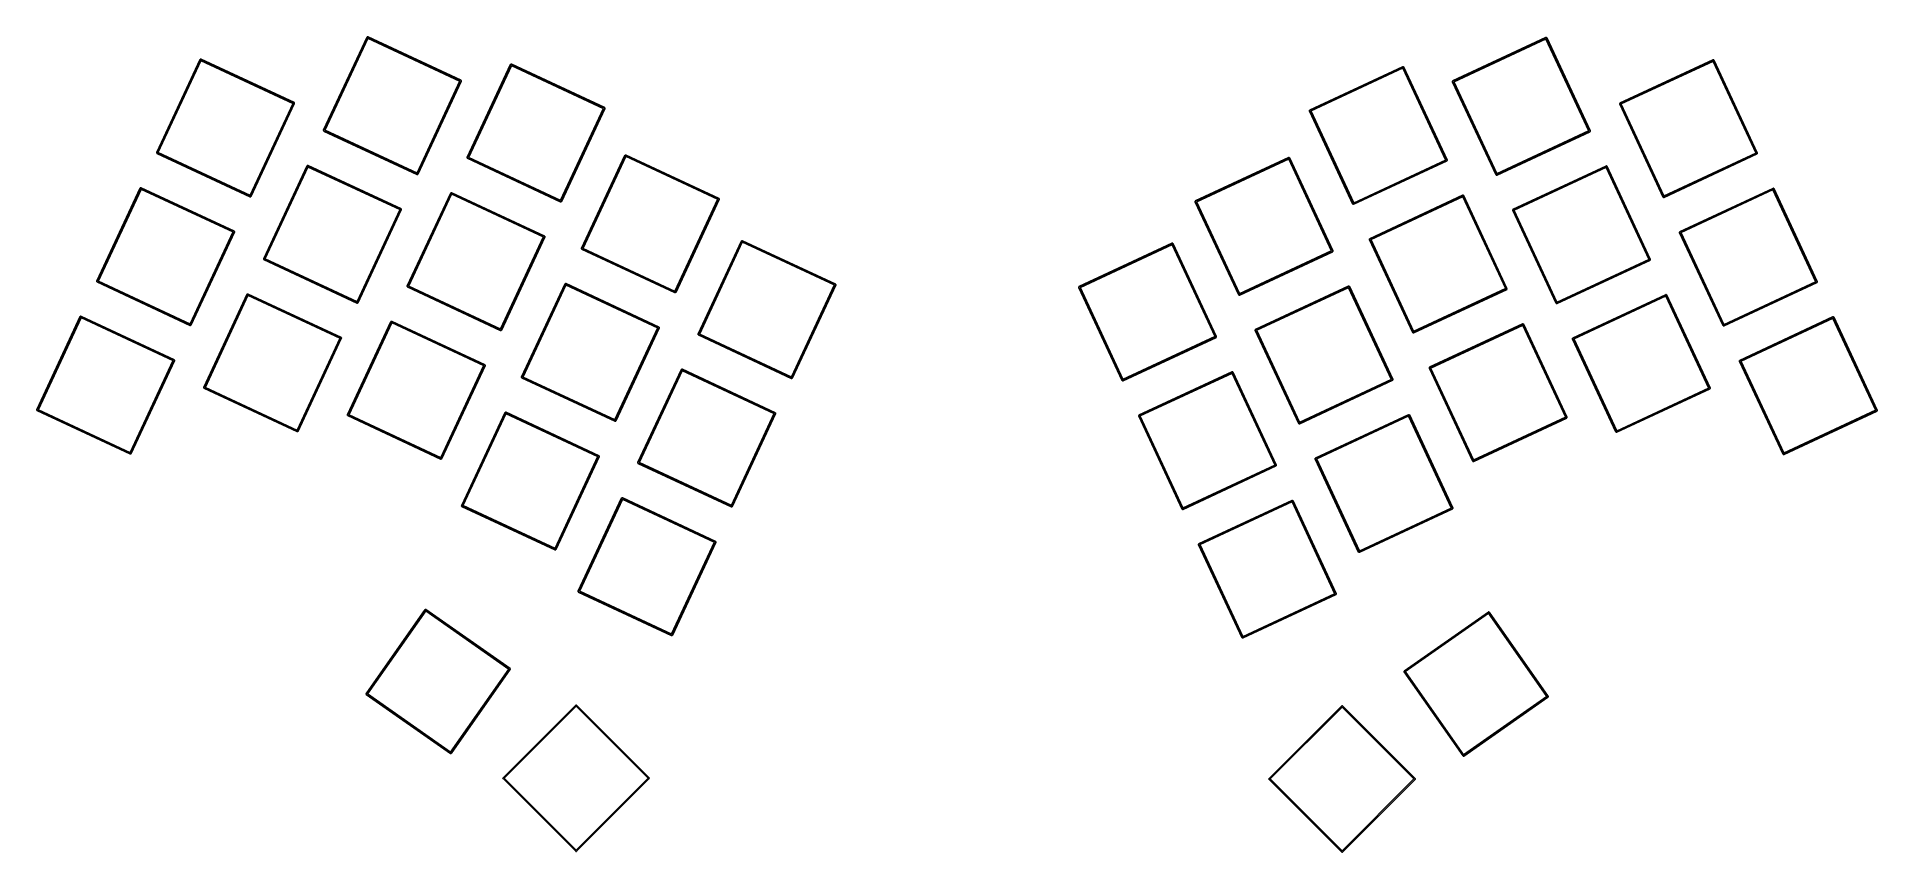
# Model space of a CAD drawing. Extents: x 18 to 265, y -156 to -47.
import ezdxf

# ---------------------------------------------------------------- set-up
doc = ezdxf.new("R2010")
doc.units = 0
doc.layers.add('BLACK', color=7, linetype='CONTINUOUS')

msp = doc.modelspace()

# ---------------------------------------------------------------- linework, layer by layer
at = {"layer": 'BLACK', "linetype": 'CONTINUOUS'}
for p, q in [((56.6506, -59.3389), (62.4828, -46.8318)), ((62.587, -46.9632), (56.8183, -59.3343)), ((62.4828, -46.8318), (62.4884, -46.8237)), ((62.4884, -46.8237), (62.4893, -46.8205)), ((62.4893, -46.8205), (62.492, -46.8186)), ((62.492, -46.8186), (62.4977, -46.8105)), ((62.4977, -46.8105), (62.5154, -46.8023)), ((62.5154, -46.8023), (62.5313, -46.7911)), ((62.5313, -46.7911), (62.5381, -46.7917)), ((62.5381, -46.7917), (62.5442, -46.7888)), ((62.5442, -46.7888), (62.563, -46.7939)), ((62.563, -46.7939), (62.5824, -46.7956)), ((62.5824, -46.7956), (75.0895, -52.6277)), ((74.9581, -52.732), (62.587, -46.9632)), ((208.313, -52.7147), (220.82, -46.8826)), ((220.82, -46.8826), (220.829, -46.88)), ((220.829, -46.88), (220.832, -46.8781)), ((220.832, -46.8781), (220.835, -46.8784)), ((220.835, -46.8784), (220.845, -46.8758)), ((220.845, -46.8758), (220.864, -46.8809)), ((220.864, -46.8809), (220.883, -46.8826)), ((220.883, -46.8826), (220.888, -46.8873)), ((220.888, -46.8873), (220.894, -46.8891)), ((220.894, -46.8891), (220.905, -46.9051)), ((220.905, -46.9051), (220.919, -46.9188)), ((220.919, -46.9188), (226.751, -59.4259)), ((220.815, -47.0502), (208.444, -52.8189)), ((226.584, -59.4213), (220.815, -47.0502)), ((34.2329, -62.3377), (40.0651, -49.8307)), ((40.1693, -49.962), (34.4006, -62.3331)), ((40.0651, -49.8307), (40.0707, -49.8226)), ((40.0707, -49.8226), (40.0716, -49.8194)), ((40.0716, -49.8194), (40.0743, -49.8174)), ((40.0743, -49.8174), (40.08, -49.8093)), ((40.08, -49.8093), (40.0976, -49.8011)), ((40.0976, -49.8011), (40.1136, -49.7899)), ((40.1136, -49.7899), (40.1204, -49.7905)), ((40.1204, -49.7905), (40.1265, -49.7877)), ((40.1265, -49.7877), (40.1453, -49.7927)), ((40.1453, -49.7927), (40.1647, -49.7944)), ((40.1647, -49.7944), (52.6718, -55.6265)), ((52.5404, -55.7308), (40.1693, -49.962)), ((75.9309, -63.0045), (81.763, -50.4975)), ((81.8673, -50.6288), (76.0985, -62.9999)), ((81.763, -50.4975), (81.7687, -50.4894)), ((81.7687, -50.4894), (81.7696, -50.4862)), ((81.7696, -50.4862), (81.7723, -50.4842)), ((81.7723, -50.4842), (81.778, -50.4761)), ((81.778, -50.4761), (81.7956, -50.4679)), ((81.7956, -50.4679), (81.8116, -50.4567)), ((81.8116, -50.4567), (81.8183, -50.4573)), ((81.8183, -50.4573), (81.8245, -50.4545)), ((81.8245, -50.4545), (81.8433, -50.4595)), ((81.8433, -50.4595), (81.8627, -50.4612)), ((81.8627, -50.4612), (94.3697, -56.2933)), ((94.2384, -56.3976), (81.8673, -50.6288)), ((189.091, -56.6333), (201.598, -50.8012)), ((201.593, -50.9689), (189.222, -56.7376)), ((207.362, -63.34), (201.593, -50.9689)), ((201.598, -50.8012), (201.607, -50.7986)), ((201.607, -50.7986), (201.61, -50.7967)), ((201.61, -50.7967), (201.613, -50.797)), ((201.613, -50.797), (201.623, -50.7945)), ((201.623, -50.7945), (201.642, -50.7995)), ((201.642, -50.7995), (201.661, -50.8012)), ((201.661, -50.8012), (201.666, -50.806)), ((201.666, -50.806), (201.672, -50.8077)), ((201.672, -50.8077), (201.684, -50.8237)), ((201.684, -50.8237), (201.697, -50.8375)), ((201.697, -50.8375), (207.53, -63.3445)), ((230.755, -55.7021), (243.262, -49.87)), ((243.257, -50.0376), (230.886, -55.8064)), ((249.026, -62.4087), (243.257, -50.0376)), ((243.262, -49.87), (243.271, -49.8674)), ((243.271, -49.8674), (243.274, -49.8655)), ((243.274, -49.8655), (243.277, -49.8658)), ((243.277, -49.8658), (243.287, -49.8632)), ((243.287, -49.8632), (243.306, -49.8683)), ((243.306, -49.8683), (243.325, -49.87)), ((243.325, -49.87), (243.33, -49.8748)), ((243.33, -49.8748), (243.336, -49.8765)), ((243.336, -49.8765), (243.348, -49.8925)), ((243.348, -49.8925), (243.361, -49.9063)), ((243.361, -49.9063), (249.194, -62.4133)), ((69.1894, -65.1031), (74.9581, -52.732)), ((75.1258, -52.7274), (69.2936, -65.2344)), ((75.0895, -52.6277), (75.0976, -52.6334)), ((75.0976, -52.6334), (75.1008, -52.6342)), ((75.1008, -52.6342), (75.1027, -52.637)), ((75.1027, -52.637), (75.1108, -52.6426)), ((75.1108, -52.6426), (75.1191, -52.6603)), ((75.1191, -52.6603), (75.1302, -52.6763)), ((75.1275, -52.708), (75.1258, -52.7274)), ((75.1325, -52.6891), (75.1275, -52.708)), ((75.1302, -52.6763), (75.1297, -52.683)), ((75.1297, -52.683), (75.1325, -52.6891)), ((208.27, -52.7892), (208.275, -52.7704)), ((208.272, -52.7988), (208.27, -52.7892)), ((208.272, -52.8021), (208.272, -52.7988)), ((208.274, -52.8048), (208.272, -52.8021)), ((208.276, -52.8144), (208.274, -52.8048)), ((208.275, -52.7704), (208.276, -52.751)), ((208.276, -52.751), (208.281, -52.7462)), ((214.108, -65.3214), (208.276, -52.8144)), ((208.281, -52.7462), (208.283, -52.7396)), ((208.283, -52.7396), (208.299, -52.7285)), ((208.299, -52.7285), (208.313, -52.7147)), ((208.444, -52.8189), (214.213, -65.19)), ((46.7717, -68.1019), (52.5404, -55.7308)), ((52.708, -55.7262), (46.8759, -68.2332)), ((52.6718, -55.6265), (52.6799, -55.6322)), ((52.6799, -55.6322), (52.6831, -55.6331)), ((52.6831, -55.6331), (52.685, -55.6358)), ((52.685, -55.6358), (52.6931, -55.6415)), ((52.6931, -55.6415), (52.7013, -55.6591)), ((52.7013, -55.6591), (52.7125, -55.6751)), ((52.7097, -55.7068), (52.708, -55.7262)), ((52.7148, -55.688), (52.7097, -55.7068)), ((52.7125, -55.6751), (52.7119, -55.6818)), ((52.7119, -55.6818), (52.7148, -55.688)), ((88.4696, -68.7687), (94.2384, -56.3976)), ((94.406, -56.393), (88.5739, -68.9)), ((94.3697, -56.2933), (94.3778, -56.299)), ((94.3778, -56.299), (94.3811, -56.2999)), ((94.3811, -56.2999), (94.383, -56.3026)), ((94.383, -56.3026), (94.3911, -56.3083)), ((94.3911, -56.3083), (94.3993, -56.3259)), ((94.3993, -56.3259), (94.4105, -56.3419)), ((94.4077, -56.3736), (94.406, -56.393)), ((94.4128, -56.3548), (94.4077, -56.3736)), ((94.4105, -56.3419), (94.4099, -56.3486)), ((94.4099, -56.3486), (94.4128, -56.3548)), ((189.048, -56.7079), (189.053, -56.689)), ((189.05, -56.7174), (189.048, -56.7079)), ((189.05, -56.7207), (189.05, -56.7174)), ((189.052, -56.7235), (189.05, -56.7207)), ((189.054, -56.733), (189.052, -56.7235)), ((189.053, -56.689), (189.054, -56.6696)), ((189.054, -56.6696), (189.059, -56.6648)), ((194.887, -69.2401), (189.054, -56.733)), ((189.059, -56.6648), (189.061, -56.6583)), ((189.061, -56.6583), (189.077, -56.6471)), ((189.077, -56.6471), (189.091, -56.6333)), ((189.222, -56.7376), (194.991, -69.1087)), ((230.712, -55.7766), (230.717, -55.7578)), ((230.714, -55.7862), (230.712, -55.7766)), ((230.714, -55.7895), (230.714, -55.7862)), ((230.716, -55.7922), (230.714, -55.7895)), ((230.718, -55.8018), (230.716, -55.7922)), ((230.717, -55.7578), (230.718, -55.7384)), ((230.718, -55.7384), (230.723, -55.7336)), ((236.551, -68.3088), (230.718, -55.8018)), ((230.723, -55.7336), (230.725, -55.7271)), ((230.725, -55.7271), (230.741, -55.7159)), ((230.741, -55.7159), (230.755, -55.7021)), ((230.886, -55.8064), (236.655, -68.1775)), ((56.6439, -59.3771), (56.6489, -59.3583)), ((56.6468, -59.3833), (56.6439, -59.3771)), ((56.6462, -59.39), (56.6468, -59.3833)), ((56.6573, -59.406), (56.6462, -59.39)), ((56.6489, -59.3583), (56.6506, -59.3389)), ((56.6656, -59.4236), (56.6573, -59.406)), ((56.6737, -59.4293), (56.6656, -59.4236)), ((56.6756, -59.432), (56.6737, -59.4293)), ((56.6788, -59.4329), (56.6756, -59.432)), ((56.6869, -59.4386), (56.6788, -59.4329)), ((69.194, -65.2707), (56.6869, -59.4386)), ((56.8183, -59.3343), (69.1894, -65.1031)), ((226.715, -59.5256), (214.208, -65.3577)), ((214.213, -65.19), (226.584, -59.4213)), ((226.729, -59.5118), (226.715, -59.5256)), ((226.745, -59.5006), (226.729, -59.5118)), ((226.747, -59.4941), (226.745, -59.5006)), ((226.751, -59.4893), (226.747, -59.4941)), ((226.751, -59.4259), (226.754, -59.4354)), ((226.753, -59.4699), (226.751, -59.4893)), ((226.758, -59.451), (226.753, -59.4699)), ((226.754, -59.4354), (226.756, -59.4382)), ((226.756, -59.4382), (226.756, -59.4415)), ((226.756, -59.4415), (226.758, -59.451)), ((34.2262, -62.376), (34.2312, -62.3571)), ((34.229, -62.3821), (34.2262, -62.376)), ((34.2284, -62.3888), (34.229, -62.3821)), ((34.2396, -62.4048), (34.2284, -62.3888)), ((34.2312, -62.3571), (34.2329, -62.3377)), ((34.2479, -62.4225), (34.2396, -62.4048)), ((34.256, -62.4281), (34.2479, -62.4225)), ((34.2579, -62.4309), (34.256, -62.4281)), ((34.2611, -62.4317), (34.2579, -62.4309)), ((34.2692, -62.4374), (34.2611, -62.4317)), ((46.7762, -68.2695), (34.2692, -62.4374)), ((34.4006, -62.3331), (46.7717, -68.1019)), ((48.5998, -76.6041), (54.4319, -64.097)), ((54.5361, -64.2284), (48.7674, -76.5995)), ((54.4319, -64.097), (54.4376, -64.0889)), ((54.4376, -64.0889), (54.4384, -64.0857)), ((54.4384, -64.0857), (54.4412, -64.0838)), ((54.4412, -64.0838), (54.4468, -64.0757)), ((54.4468, -64.0757), (54.4645, -64.0674)), ((54.4645, -64.0674), (54.4805, -64.0563)), ((54.4805, -64.0563), (54.4872, -64.0569)), ((54.4872, -64.0569), (54.4933, -64.054)), ((54.4933, -64.054), (54.5122, -64.059)), ((54.5122, -64.059), (54.5316, -64.0607)), ((54.5316, -64.0607), (67.0386, -69.8929)), ((66.9072, -69.9971), (54.5361, -64.2284)), ((75.9242, -63.0428), (75.9292, -63.0239)), ((75.927, -63.0489), (75.9242, -63.0428)), ((75.9264, -63.0556), (75.927, -63.0489)), ((75.9376, -63.0716), (75.9264, -63.0556)), ((75.9292, -63.0239), (75.9309, -63.0045)), ((75.9458, -63.0893), (75.9376, -63.0716)), ((75.9539, -63.0949), (75.9458, -63.0893)), ((75.9558, -63.0977), (75.9539, -63.0949)), ((75.9591, -63.0985), (75.9558, -63.0977)), ((75.9672, -63.1042), (75.9591, -63.0985)), ((88.4742, -68.9363), (75.9672, -63.1042)), ((76.0985, -62.9999), (88.4696, -68.7687)), ((91.2883, -75.2105), (97.1204, -62.7034)), ((97.2247, -62.8348), (91.456, -75.2059)), ((97.1204, -62.7034), (97.1261, -62.6953)), ((97.1261, -62.6953), (97.127, -62.6921)), ((97.127, -62.6921), (97.1297, -62.6902)), ((97.1297, -62.6902), (97.1354, -62.6821)), ((97.1354, -62.6821), (97.153, -62.6738)), ((97.153, -62.6738), (97.169, -62.6627)), ((97.169, -62.6627), (97.1758, -62.6632)), ((97.1758, -62.6632), (97.1819, -62.6604)), ((97.1819, -62.6604), (97.2007, -62.6654)), ((97.2007, -62.6654), (97.2201, -62.6671)), ((97.2201, -62.6671), (109.727, -68.4993)), ((109.596, -68.6035), (97.2247, -62.8348)), ((173.758, -68.8279), (186.265, -62.9957)), ((186.26, -63.1634), (173.889, -68.9321)), ((192.029, -75.5345), (186.26, -63.1634)), ((186.265, -62.9957), (186.274, -62.9932)), ((186.274, -62.9932), (186.277, -62.9913)), ((186.277, -62.9913), (186.28, -62.9915)), ((186.28, -62.9915), (186.29, -62.989)), ((186.29, -62.989), (186.309, -62.994)), ((186.309, -62.994), (186.328, -62.9957)), ((186.328, -62.9957), (186.333, -63.0005)), ((186.333, -63.0005), (186.339, -63.0023)), ((186.339, -63.0023), (186.351, -63.0182)), ((186.351, -63.0182), (186.364, -63.032)), ((186.364, -63.032), (192.197, -75.5391)), ((207.493, -63.4442), (194.986, -69.2763)), ((194.991, -69.1087), (207.362, -63.34)), ((207.507, -63.4304), (207.493, -63.4442)), ((207.523, -63.4192), (207.507, -63.4304)), ((207.525, -63.4127), (207.523, -63.4192)), ((207.53, -63.4079), (207.525, -63.4127)), ((207.53, -63.3445), (207.532, -63.3541)), ((207.531, -63.3885), (207.53, -63.4079)), ((207.536, -63.3697), (207.531, -63.3885)), ((207.532, -63.3541), (207.534, -63.3568)), ((207.534, -63.3568), (207.534, -63.3601)), ((207.534, -63.3601), (207.536, -63.3697)), ((216.388, -69.9684), (228.895, -64.1363)), ((228.895, -64.1363), (228.904, -64.1338)), ((228.904, -64.1338), (228.907, -64.1318)), ((228.907, -64.1318), (228.911, -64.1321)), ((228.911, -64.1321), (228.92, -64.1296)), ((228.92, -64.1296), (228.939, -64.1346)), ((228.939, -64.1346), (228.958, -64.1363)), ((228.958, -64.1363), (228.963, -64.1411)), ((228.963, -64.1411), (228.97, -64.1428)), ((228.97, -64.1428), (228.981, -64.1588)), ((228.981, -64.1588), (228.995, -64.1726)), ((228.995, -64.1726), (234.827, -76.6796)), ((249.157, -62.513), (236.65, -68.3451)), ((236.655, -68.1775), (249.026, -62.4087)), ((249.171, -62.4992), (249.157, -62.513)), ((249.187, -62.488), (249.171, -62.4992)), ((249.189, -62.4815), (249.187, -62.488)), ((249.194, -62.4767), (249.189, -62.4815)), ((249.194, -62.4133), (249.196, -62.4229)), ((249.195, -62.4573), (249.194, -62.4767)), ((249.2, -62.4385), (249.195, -62.4573)), ((249.196, -62.4229), (249.198, -62.4256)), ((249.198, -62.4256), (249.198, -62.4289)), ((249.198, -62.4289), (249.2, -62.4385)), ((69.2134, -65.2724), (69.194, -65.2707)), ((69.2322, -65.2774), (69.2134, -65.2724)), ((69.2383, -65.2746), (69.2322, -65.2774)), ((69.2451, -65.2752), (69.2383, -65.2746)), ((69.261, -65.264), (69.2451, -65.2752)), ((69.2787, -65.2558), (69.261, -65.264)), ((69.2844, -65.2477), (69.2787, -65.2558)), ((69.2871, -65.2457), (69.2844, -65.2477)), ((69.288, -65.2425), (69.2871, -65.2457)), ((69.2936, -65.2344), (69.288, -65.2425)), ((214.122, -65.3352), (214.108, -65.3214)), ((214.133, -65.3512), (214.122, -65.3352)), ((214.14, -65.3529), (214.133, -65.3512)), ((214.145, -65.3577), (214.14, -65.3529)), ((214.164, -65.3594), (214.145, -65.3577)), ((214.183, -65.3644), (214.164, -65.3594)), ((214.192, -65.3619), (214.183, -65.3644)), ((214.196, -65.3622), (214.192, -65.3619)), ((214.198, -65.3602), (214.196, -65.3622)), ((214.208, -65.3577), (214.198, -65.3602)), ((228.89, -64.304), (216.519, -70.0727)), ((234.659, -76.6751), (228.89, -64.304)), ((26.182, -79.6029), (32.0142, -67.0958)), ((32.1184, -67.2272), (26.3497, -79.5983)), ((32.0142, -67.0958), (32.0198, -67.0877)), ((32.0198, -67.0877), (32.0207, -67.0845)), ((32.0207, -67.0845), (32.0234, -67.0826)), ((32.0234, -67.0826), (32.0291, -67.0745)), ((32.0291, -67.0745), (32.0468, -67.0663)), ((32.0468, -67.0663), (32.0627, -67.0551)), ((32.0627, -67.0551), (32.0695, -67.0557)), ((32.0695, -67.0557), (32.0756, -67.0528)), ((32.0756, -67.0528), (32.0944, -67.0579)), ((32.0944, -67.0579), (32.1138, -67.0596)), ((32.1138, -67.0596), (44.6209, -72.8917)), ((44.4895, -72.9959), (32.1184, -67.2272)), ((46.7957, -68.2712), (46.7762, -68.2695)), ((46.8145, -68.2763), (46.7957, -68.2712)), ((46.8206, -68.2734), (46.8145, -68.2763)), ((46.8274, -68.274), (46.8206, -68.2734)), ((46.8433, -68.2628), (46.8274, -68.274)), ((46.861, -68.2546), (46.8433, -68.2628)), ((46.8666, -68.2465), (46.861, -68.2546)), ((46.8694, -68.2446), (46.8666, -68.2465)), ((46.8702, -68.2414), (46.8694, -68.2446)), ((46.8759, -68.2332), (46.8702, -68.2414)), ((67.88, -80.2697), (73.7121, -67.7626)), ((73.8164, -67.894), (68.0477, -80.2651)), ((73.7121, -67.7626), (73.7178, -67.7545)), ((73.7178, -67.7545), (73.7187, -67.7513)), ((73.7187, -67.7513), (73.7214, -67.7494)), ((73.7214, -67.7494), (73.7271, -67.7413)), ((73.7271, -67.7413), (73.7447, -67.7331)), ((73.7447, -67.7331), (73.7607, -67.7219)), ((73.7607, -67.7219), (73.7674, -67.7225)), ((73.7674, -67.7225), (73.7736, -67.7196)), ((73.7736, -67.7196), (73.7924, -67.7247)), ((73.7924, -67.7247), (73.8118, -67.7264)), ((73.8118, -67.7264), (86.3189, -73.5585)), ((86.1875, -73.6627), (73.8164, -67.894)), ((88.4936, -68.938), (88.4742, -68.9363)), ((88.5125, -68.9431), (88.4936, -68.938)), ((88.5186, -68.9402), (88.5125, -68.9431)), ((88.5253, -68.9408), (88.5186, -68.9402)), ((88.5413, -68.9296), (88.5253, -68.9408)), ((88.5589, -68.9214), (88.5413, -68.9296)), ((88.5646, -68.9133), (88.5589, -68.9214)), ((88.5673, -68.9114), (88.5646, -68.9133)), ((88.5682, -68.9082), (88.5673, -68.9114)), ((88.5739, -68.9), (88.5682, -68.9082)), ((103.827, -80.9746), (109.596, -68.6035)), ((109.763, -68.5989), (103.931, -81.106)), ((109.727, -68.4993), (109.735, -68.5049)), ((109.735, -68.5049), (109.738, -68.5058)), ((109.738, -68.5058), (109.74, -68.5085)), ((109.74, -68.5085), (109.749, -68.5142)), ((109.749, -68.5142), (109.757, -68.5319)), ((109.757, -68.5319), (109.768, -68.5478)), ((109.765, -68.5795), (109.763, -68.5989)), ((109.77, -68.5607), (109.765, -68.5795)), ((109.768, -68.5478), (109.767, -68.5546)), ((109.767, -68.5546), (109.77, -68.5607)), ((173.715, -68.9024), (173.72, -68.8835)), ((173.717, -68.9119), (173.715, -68.9024)), ((173.717, -68.9152), (173.717, -68.9119)), ((173.719, -68.918), (173.717, -68.9152)), ((173.721, -68.9275), (173.719, -68.918)), ((173.72, -68.8835), (173.721, -68.8641)), ((173.721, -68.8641), (173.726, -68.8593)), ((179.554, -81.4346), (173.721, -68.9275)), ((173.726, -68.8593), (173.728, -68.8528)), ((173.728, -68.8528), (173.744, -68.8416)), ((173.744, -68.8416), (173.758, -68.8279)), ((173.889, -68.9321), (179.658, -81.3032)), ((197.142, -73.8985), (209.649, -68.0664)), ((209.644, -68.234), (197.273, -74.0028)), ((215.413, -80.6051), (209.644, -68.234)), ((209.649, -68.0664), (209.658, -68.0638)), ((209.658, -68.0638), (209.661, -68.0619)), ((209.661, -68.0619), (209.664, -68.0622)), ((209.664, -68.0622), (209.674, -68.0596)), ((209.674, -68.0596), (209.693, -68.0647)), ((209.693, -68.0647), (209.712, -68.0664)), ((209.712, -68.0664), (209.717, -68.0712)), ((209.717, -68.0712), (209.723, -68.0729)), ((209.723, -68.0729), (209.735, -68.0889)), ((209.735, -68.0889), (209.748, -68.1026)), ((209.748, -68.1026), (215.58, -80.6097)), ((236.564, -68.3226), (236.551, -68.3088)), ((236.576, -68.3386), (236.564, -68.3226)), ((236.582, -68.3403), (236.576, -68.3386)), ((236.587, -68.3451), (236.582, -68.3403)), ((236.606, -68.3468), (236.587, -68.3451)), ((236.625, -68.3518), (236.606, -68.3468)), ((236.635, -68.3493), (236.625, -68.3518)), ((236.638, -68.3496), (236.635, -68.3493)), ((236.641, -68.3477), (236.638, -68.3496)), ((236.65, -68.3451), (236.641, -68.3477)), ((238.806, -72.9673), (251.313, -67.1351)), ((251.308, -67.3028), (238.937, -73.0715)), ((257.077, -79.6739), (251.308, -67.3028)), ((251.313, -67.1351), (251.322, -67.1326)), ((251.322, -67.1326), (251.325, -67.1307)), ((251.325, -67.1307), (251.328, -67.131)), ((251.328, -67.131), (251.338, -67.1284)), ((251.338, -67.1284), (251.357, -67.1334)), ((251.357, -67.1334), (251.376, -67.1351)), ((251.376, -67.1351), (251.381, -67.1399)), ((251.381, -67.1399), (251.387, -67.1417)), ((251.387, -67.1417), (251.399, -67.1576)), ((251.399, -67.1576), (251.412, -67.1714)), ((251.412, -67.1714), (257.244, -79.6785)), ((61.1385, -82.3682), (66.9072, -69.9971)), ((67.0749, -69.9925), (61.2428, -82.4996)), ((67.0386, -69.8929), (67.0467, -69.8985)), ((67.0467, -69.8985), (67.0499, -69.8994)), ((67.0499, -69.8994), (67.0518, -69.9021)), ((67.0518, -69.9021), (67.06, -69.9078)), ((67.06, -69.9078), (67.0682, -69.9255)), ((67.0682, -69.9255), (67.0794, -69.9414)), ((67.0766, -69.9731), (67.0749, -69.9925)), ((67.0816, -69.9543), (67.0766, -69.9731)), ((67.0794, -69.9414), (67.0788, -69.9482)), ((67.0788, -69.9482), (67.0816, -69.9543)), ((194.9, -69.2538), (194.887, -69.2401)), ((194.911, -69.2698), (194.9, -69.2538)), ((194.918, -69.2715), (194.911, -69.2698)), ((194.923, -69.2763), (194.918, -69.2715)), ((194.942, -69.278), (194.923, -69.2763)), ((194.961, -69.2831), (194.942, -69.278)), ((194.971, -69.2805), (194.961, -69.2831)), ((194.974, -69.2808), (194.971, -69.2805)), ((194.977, -69.2789), (194.974, -69.2808)), ((194.986, -69.2763), (194.977, -69.2789)), ((216.345, -70.043), (216.35, -70.0241)), ((216.347, -70.0525), (216.345, -70.043)), ((216.347, -70.0558), (216.347, -70.0525)), ((216.349, -70.0586), (216.347, -70.0558)), ((216.352, -70.0681), (216.349, -70.0586)), ((216.35, -70.0241), (216.352, -70.0047)), ((216.352, -70.0047), (216.356, -69.9999)), ((222.184, -82.5752), (216.352, -70.0681)), ((216.356, -69.9999), (216.358, -69.9934)), ((216.358, -69.9934), (216.374, -69.9822)), ((216.374, -69.9822), (216.388, -69.9684)), ((216.519, -70.0727), (222.288, -82.4438)), ((38.7208, -85.367), (44.4895, -72.9959)), ((44.6572, -72.9914), (38.825, -85.4984)), ((44.6209, -72.8917), (44.629, -72.8974)), ((44.629, -72.8974), (44.6322, -72.8982)), ((44.6322, -72.8982), (44.6341, -72.901)), ((44.6341, -72.901), (44.6422, -72.9066)), ((44.6422, -72.9066), (44.6505, -72.9243)), ((44.6505, -72.9243), (44.6616, -72.9403)), ((44.6589, -72.9719), (44.6572, -72.9914)), ((44.6639, -72.9531), (44.6589, -72.9719)), ((44.6616, -72.9403), (44.661, -72.947)), ((44.661, -72.947), (44.6639, -72.9531)), ((80.4188, -86.0338), (86.1875, -73.6627)), ((86.3551, -73.6582), (80.523, -86.1652)), ((86.3189, -73.5585), (86.327, -73.5642)), ((86.327, -73.5642), (86.3302, -73.565)), ((86.3302, -73.565), (86.3321, -73.5678)), ((86.3321, -73.5678), (86.3402, -73.5734)), ((86.3402, -73.5734), (86.3484, -73.5911)), ((86.3484, -73.5911), (86.3596, -73.6071)), ((86.3568, -73.6387), (86.3551, -73.6582)), ((86.3619, -73.6199), (86.3568, -73.6387)), ((86.3596, -73.6071), (86.359, -73.6138)), ((86.359, -73.6138), (86.3619, -73.6199)), ((197.099, -73.973), (197.104, -73.9542)), ((197.101, -73.9826), (197.099, -73.973)), ((197.101, -73.9859), (197.101, -73.9826)), ((197.103, -73.9886), (197.101, -73.9859)), ((197.105, -73.9982), (197.103, -73.9886)), ((197.104, -73.9542), (197.105, -73.9348)), ((197.105, -73.9348), (197.11, -73.93)), ((202.937, -86.5052), (197.105, -73.9982)), ((197.11, -73.93), (197.112, -73.9235)), ((197.112, -73.9235), (197.128, -73.9123)), ((197.128, -73.9123), (197.142, -73.8985)), ((197.273, -74.0028), (203.042, -86.3739)), ((238.763, -73.0418), (238.768, -73.023)), ((238.765, -73.0513), (238.763, -73.0418)), ((238.765, -73.0547), (238.765, -73.0513)), ((238.767, -73.0574), (238.765, -73.0547)), ((238.769, -73.0669), (238.767, -73.0574)), ((238.768, -73.023), (238.769, -73.0035)), ((238.769, -73.0035), (238.774, -72.9988)), ((244.601, -85.574), (238.769, -73.0669)), ((238.774, -72.9988), (238.776, -72.9922)), ((238.776, -72.9922), (238.792, -72.981)), ((238.792, -72.981), (238.806, -72.9673)), ((238.937, -73.0715), (244.706, -85.4426)), ((48.593, -76.6423), (48.5981, -76.6235)), ((48.5981, -76.6235), (48.5998, -76.6041)), ((48.7674, -76.5995), (61.1385, -82.3682)), ((91.2816, -75.2487), (91.2866, -75.2299)), ((91.2844, -75.2548), (91.2816, -75.2487)), ((91.2838, -75.2616), (91.2844, -75.2548)), ((91.295, -75.2775), (91.2838, -75.2616)), ((91.2866, -75.2299), (91.2883, -75.2105)), ((91.3033, -75.2952), (91.295, -75.2775)), ((91.3114, -75.3009), (91.3033, -75.2952)), ((91.3133, -75.3036), (91.3114, -75.3009)), ((91.3165, -75.3044), (91.3133, -75.3036)), ((91.3246, -75.3101), (91.3165, -75.3044)), ((103.832, -81.1423), (91.3246, -75.3101)), ((91.456, -75.2059), (103.827, -80.9746)), ((106.943, -86.7144), (112.775, -74.2073)), ((112.88, -74.3387), (107.111, -86.7098)), ((112.775, -74.2073), (112.781, -74.1992)), ((112.781, -74.1992), (112.782, -74.196)), ((112.782, -74.196), (112.785, -74.1941)), ((112.785, -74.1941), (112.79, -74.186)), ((112.79, -74.186), (112.808, -74.1777)), ((112.808, -74.1777), (112.824, -74.1666)), ((112.824, -74.1666), (112.831, -74.1672)), ((112.831, -74.1672), (112.837, -74.1643)), ((112.837, -74.1643), (112.856, -74.1693)), ((112.856, -74.1693), (112.875, -74.171)), ((112.875, -74.171), (125.382, -80.0032)), ((125.251, -80.1074), (112.88, -74.3387)), ((158.103, -80.3318), (170.61, -74.4996)), ((170.605, -74.6673), (158.234, -80.436)), ((176.374, -87.0384), (170.605, -74.6673)), ((170.61, -74.4996), (170.619, -74.4971)), ((170.619, -74.4971), (170.622, -74.4952)), ((170.622, -74.4952), (170.625, -74.4955)), ((170.625, -74.4955), (170.635, -74.4929)), ((170.635, -74.4929), (170.654, -74.4979)), ((170.654, -74.4979), (170.673, -74.4996)), ((170.673, -74.4996), (170.678, -74.5044)), ((170.678, -74.5044), (170.685, -74.5062)), ((170.685, -74.5062), (170.696, -74.5221)), ((170.696, -74.5221), (170.709, -74.5359)), ((170.709, -74.5359), (176.542, -87.043)), ((192.16, -75.6387), (179.653, -81.4709)), ((179.658, -81.3032), (192.029, -75.5345)), ((192.174, -75.6249), (192.16, -75.6387)), ((192.19, -75.6138), (192.174, -75.6249)), ((192.192, -75.6072), (192.19, -75.6138)), ((192.197, -75.6024), (192.192, -75.6072)), ((192.197, -75.5391), (192.199, -75.5486)), ((192.198, -75.583), (192.197, -75.6024)), ((192.203, -75.5642), (192.198, -75.583)), ((192.199, -75.5486), (192.201, -75.5513)), ((192.201, -75.5513), (192.201, -75.5547)), ((192.201, -75.5547), (192.203, -75.5642)), ((48.5959, -76.6484), (48.593, -76.6423)), ((48.5953, -76.6552), (48.5959, -76.6484)), ((48.6065, -76.6711), (48.5953, -76.6552)), ((48.6147, -76.6888), (48.6065, -76.6711)), ((48.6228, -76.6945), (48.6147, -76.6888)), ((48.6247, -76.6972), (48.6228, -76.6945)), ((48.6279, -76.6981), (48.6247, -76.6972)), ((48.636, -76.7037), (48.6279, -76.6981)), ((61.1431, -82.5359), (48.636, -76.7037)), ((234.79, -76.7793), (222.283, -82.6114)), ((222.288, -82.4438), (234.659, -76.6751)), ((234.804, -76.7655), (234.79, -76.7793)), ((234.82, -76.7544), (234.804, -76.7655)), ((234.822, -76.7478), (234.82, -76.7544)), ((234.827, -76.743), (234.822, -76.7478)), ((234.827, -76.6796), (234.829, -76.6892)), ((234.828, -76.7236), (234.827, -76.743)), ((234.833, -76.7048), (234.828, -76.7236)), ((234.829, -76.6892), (234.831, -76.6919)), ((234.831, -76.6919), (234.831, -76.6952)), ((234.831, -76.6952), (234.833, -76.7048)), ((26.1753, -79.6411), (26.1803, -79.6223)), ((26.1782, -79.6473), (26.1753, -79.6411)), ((26.1776, -79.654), (26.1782, -79.6473)), ((26.1887, -79.67), (26.1776, -79.654)), ((26.1803, -79.6223), (26.182, -79.6029)), ((26.197, -79.6876), (26.1887, -79.67)), ((26.2051, -79.6933), (26.197, -79.6876)), ((26.207, -79.696), (26.2051, -79.6933)), ((26.2102, -79.6969), (26.207, -79.696)), ((26.2183, -79.7026), (26.2102, -79.6969)), ((38.7254, -85.5347), (26.2183, -79.7026)), ((26.3497, -79.5983), (38.7208, -85.367)), ((40.5489, -93.8692), (46.381, -81.3622)), ((46.4853, -81.4935), (40.7165, -93.8646)), ((46.381, -81.3622), (46.3867, -81.3541)), ((46.3867, -81.3541), (46.3876, -81.3509)), ((46.3876, -81.3509), (46.3903, -81.3489)), ((46.3903, -81.3489), (46.396, -81.3408)), ((46.396, -81.3408), (46.4136, -81.3326)), ((46.4136, -81.3326), (46.4296, -81.3214)), ((46.4296, -81.3214), (46.4363, -81.322)), ((46.4363, -81.322), (46.4425, -81.3192)), ((46.4425, -81.3192), (46.4613, -81.3242)), ((46.4613, -81.3242), (46.4807, -81.3259)), ((46.4807, -81.3259), (58.9877, -87.158)), ((58.8564, -87.2623), (46.4853, -81.4935)), ((67.8733, -80.3079), (67.8783, -80.2891)), ((67.8761, -80.3141), (67.8733, -80.3079)), ((67.8755, -80.3208), (67.8761, -80.3141)), ((67.8867, -80.3368), (67.8755, -80.3208)), ((67.8783, -80.2891), (67.88, -80.2697)), ((67.895, -80.3544), (67.8867, -80.3368)), ((67.9031, -80.3601), (67.895, -80.3544)), ((67.905, -80.3628), (67.9031, -80.3601)), ((67.9082, -80.3637), (67.905, -80.3628)), ((67.9163, -80.3694), (67.9082, -80.3637)), ((80.4233, -86.2015), (67.9163, -80.3694)), ((68.0477, -80.2651), (80.4188, -86.0338)), ((83.2374, -92.4756), (89.0696, -79.9686)), ((89.1738, -80.0999), (83.4051, -92.471)), ((89.0696, -79.9686), (89.0752, -79.9605)), ((89.0752, -79.9605), (89.0761, -79.9572)), ((89.0761, -79.9572), (89.0788, -79.9553)), ((89.0788, -79.9553), (89.0845, -79.9472)), ((89.0845, -79.9472), (89.1022, -79.939)), ((89.1022, -79.939), (89.1181, -79.9278)), ((89.1181, -79.9278), (89.1249, -79.9284)), ((89.1249, -79.9284), (89.131, -79.9255)), ((89.131, -79.9255), (89.1498, -79.9306)), ((89.1498, -79.9306), (89.1692, -79.9323)), ((89.1692, -79.9323), (101.676, -85.7644)), ((101.545, -85.8687), (89.1738, -80.0999)), ((103.851, -81.1439), (103.832, -81.1423)), ((103.87, -81.149), (103.851, -81.1439)), ((103.876, -81.1461), (103.87, -81.149)), ((103.883, -81.1467), (103.876, -81.1461)), ((103.899, -81.1355), (103.883, -81.1467)), ((103.916, -81.1273), (103.899, -81.1355)), ((103.922, -81.1192), (103.916, -81.1273)), ((103.925, -81.1173), (103.922, -81.1192)), ((103.926, -81.1141), (103.925, -81.1173)), ((103.931, -81.106), (103.926, -81.1141)), ((119.482, -92.4785), (125.251, -80.1074)), ((125.418, -80.1028), (119.586, -92.6099)), ((125.382, -80.0032), (125.39, -80.0088)), ((125.39, -80.0088), (125.393, -80.0097)), ((125.393, -80.0097), (125.395, -80.0124)), ((125.395, -80.0124), (125.403, -80.0181)), ((125.403, -80.0181), (125.412, -80.0358)), ((125.412, -80.0358), (125.423, -80.0517)), ((125.42, -80.0834), (125.418, -80.1028)), ((125.425, -80.0646), (125.42, -80.0834)), ((125.423, -80.0517), (125.422, -80.0585)), ((125.422, -80.0585), (125.425, -80.0646)), ((158.06, -80.4063), (158.065, -80.3875)), ((158.062, -80.4158), (158.06, -80.4063)), ((158.062, -80.4192), (158.062, -80.4158)), ((158.064, -80.4219), (158.062, -80.4192)), ((158.066, -80.4314), (158.064, -80.4219)), ((158.065, -80.3875), (158.066, -80.368)), ((158.066, -80.368), (158.071, -80.3633)), ((163.899, -92.9385), (158.066, -80.4314)), ((158.071, -80.3633), (158.073, -80.3567)), ((158.073, -80.3567), (158.089, -80.3455)), ((158.089, -80.3455), (158.103, -80.3318)), ((158.234, -80.436), (164.003, -92.8071)), ((179.567, -81.4484), (179.554, -81.4346)), ((179.579, -81.4643), (179.567, -81.4484)), ((179.585, -81.4661), (179.579, -81.4643)), ((179.59, -81.4709), (179.585, -81.4661)), ((179.609, -81.4725), (179.59, -81.4709)), ((179.628, -81.4776), (179.609, -81.4725)), ((179.638, -81.475), (179.628, -81.4776)), ((179.641, -81.4753), (179.638, -81.475)), ((179.644, -81.4734), (179.641, -81.4753)), ((179.653, -81.4709), (179.644, -81.4734)), ((181.809, -86.093), (194.316, -80.2609)), ((194.311, -80.4285), (181.94, -86.1973)), ((200.08, -92.7996), (194.311, -80.4285)), ((194.316, -80.2609), (194.325, -80.2583)), ((194.325, -80.2583), (194.328, -80.2564)), ((194.328, -80.2564), (194.331, -80.2567)), ((194.331, -80.2567), (194.341, -80.2541)), ((194.341, -80.2541), (194.36, -80.2592)), ((194.36, -80.2592), (194.379, -80.2609)), ((194.379, -80.2609), (194.384, -80.2657)), ((194.384, -80.2657), (194.39, -80.2674)), ((194.39, -80.2674), (194.402, -80.2834)), ((194.402, -80.2834), (194.415, -80.2972)), ((194.415, -80.2972), (200.247, -92.8042)), ((215.544, -80.7094), (203.037, -86.5415)), ((203.042, -86.3739), (215.413, -80.6051)), ((215.558, -80.6956), (215.544, -80.7094)), ((215.574, -80.6844), (215.558, -80.6956)), ((215.576, -80.6779), (215.574, -80.6844)), ((215.58, -80.6731), (215.576, -80.6779)), ((215.58, -80.6097), (215.583, -80.6193)), ((215.582, -80.6537), (215.58, -80.6731)), ((215.587, -80.6349), (215.582, -80.6537)), ((215.583, -80.6193), (215.585, -80.622)), ((215.585, -80.622), (215.585, -80.6253)), ((215.585, -80.6253), (215.587, -80.6349)), ((224.414, -87.245), (236.921, -81.4129)), ((236.921, -81.4129), (236.931, -81.4103)), ((236.931, -81.4103), (236.934, -81.4084)), ((236.934, -81.4084), (236.937, -81.4087)), ((236.937, -81.4087), (236.946, -81.4061)), ((236.946, -81.4061), (236.965, -81.4112)), ((236.965, -81.4112), (236.985, -81.4129)), ((236.985, -81.4129), (236.99, -81.4177)), ((236.99, -81.4177), (236.996, -81.4194)), ((236.996, -81.4194), (237.007, -81.4354)), ((237.007, -81.4354), (237.021, -81.4492)), ((237.021, -81.4492), (242.853, -93.9562)), ((257.208, -79.7781), (244.701, -85.6103)), ((244.706, -85.4426), (257.077, -79.6739)), ((257.222, -79.7644), (257.208, -79.7781)), ((257.238, -79.7532), (257.222, -79.7644)), ((257.24, -79.7466), (257.238, -79.7532)), ((257.244, -79.7419), (257.24, -79.7466)), ((257.244, -79.6785), (257.247, -79.688)), ((257.246, -79.7224), (257.244, -79.7419)), ((257.251, -79.7036), (257.246, -79.7224)), ((257.247, -79.688), (257.249, -79.6907)), ((257.249, -79.6907), (257.249, -79.6941)), ((257.249, -79.6941), (257.251, -79.7036)), ((61.1625, -82.5376), (61.1431, -82.5359)), ((61.1813, -82.5426), (61.1625, -82.5376)), ((61.1875, -82.5397), (61.1813, -82.5426)), ((61.1942, -82.5403), (61.1875, -82.5397)), ((61.2102, -82.5292), (61.1942, -82.5403)), ((61.2278, -82.5209), (61.2102, -82.5292)), ((61.2335, -82.5128), (61.2278, -82.5209)), ((61.2362, -82.5109), (61.2335, -82.5128)), ((61.2371, -82.5077), (61.2362, -82.5109)), ((61.2428, -82.4996), (61.2371, -82.5077)), ((222.198, -82.5889), (222.184, -82.5752)), ((222.209, -82.6049), (222.198, -82.5889)), ((222.215, -82.6067), (222.209, -82.6049)), ((222.22, -82.6114), (222.215, -82.6067)), ((222.239, -82.6131), (222.22, -82.6114)), ((222.258, -82.6182), (222.239, -82.6131)), ((222.268, -82.6156), (222.258, -82.6182)), ((222.271, -82.6159), (222.268, -82.6156)), ((222.274, -82.614), (222.271, -82.6159)), ((222.283, -82.6114), (222.274, -82.614)), ((236.917, -81.5805), (224.546, -87.3493)), ((242.685, -93.9516), (236.917, -81.5805)), ((18.1312, -96.8681), (23.9633, -84.361)), ((24.0675, -84.4924), (18.2988, -96.8635)), ((23.9633, -84.361), (23.969, -84.3529)), ((23.969, -84.3529), (23.9698, -84.3497)), ((23.9698, -84.3497), (23.9726, -84.3478)), ((23.9726, -84.3478), (23.9782, -84.3397)), ((23.9782, -84.3397), (23.9959, -84.3314)), ((23.9959, -84.3314), (24.0119, -84.3203)), ((24.0119, -84.3203), (24.0186, -84.3208)), ((24.0186, -84.3208), (24.0247, -84.318)), ((24.0247, -84.318), (24.0436, -84.323)), ((24.0436, -84.323), (24.063, -84.3247)), ((24.063, -84.3247), (36.57, -90.1569)), ((36.4386, -90.2611), (24.0675, -84.4924)), ((38.7448, -85.5364), (38.7254, -85.5347)), ((38.7636, -85.5414), (38.7448, -85.5364)), ((38.7697, -85.5386), (38.7636, -85.5414)), ((38.7765, -85.5392), (38.7697, -85.5386)), ((38.7924, -85.528), (38.7765, -85.5392)), ((38.8101, -85.5197), (38.7924, -85.528)), ((38.8158, -85.5116), (38.8101, -85.5197)), ((38.8185, -85.5097), (38.8158, -85.5116)), ((38.8194, -85.5065), (38.8185, -85.5097)), ((38.825, -85.4984), (38.8194, -85.5065)), ((59.8536, -97.5463), (65.6857, -85.0392)), ((65.79, -85.1706), (60.0212, -97.5417)), ((65.6857, -85.0392), (65.6914, -85.0311)), ((65.6914, -85.0311), (65.6923, -85.0279)), ((65.6923, -85.0279), (65.695, -85.026)), ((65.695, -85.026), (65.7007, -85.0179)), ((65.7007, -85.0179), (65.7183, -85.0096)), ((65.7183, -85.0096), (65.7343, -84.9985)), ((65.7343, -84.9985), (65.741, -84.9991)), ((65.741, -84.9991), (65.7472, -84.9962)), ((65.7472, -84.9962), (65.766, -85.0012)), ((65.766, -85.0012), (65.7854, -85.0029)), ((65.7854, -85.0029), (78.2925, -90.8351)), ((78.1611, -90.9393), (65.79, -85.1706)), ((80.4427, -86.2032), (80.4233, -86.2015)), ((80.4616, -86.2082), (80.4427, -86.2032)), ((80.4677, -86.2054), (80.4616, -86.2082)), ((80.4744, -86.206), (80.4677, -86.2054)), ((80.4904, -86.1948), (80.4744, -86.206)), ((80.5081, -86.1865), (80.4904, -86.1948)), ((80.5137, -86.1784), (80.5081, -86.1865)), ((80.5165, -86.1765), (80.5137, -86.1784)), ((80.5173, -86.1733), (80.5165, -86.1765)), ((80.523, -86.1652), (80.5173, -86.1733)), ((95.7762, -98.2398), (101.545, -85.8687)), ((101.713, -85.8641), (95.8804, -98.3711)), ((101.676, -85.7644), (101.684, -85.7701)), ((101.684, -85.7701), (101.688, -85.771)), ((101.688, -85.771), (101.69, -85.7737)), ((101.69, -85.7737), (101.698, -85.7794)), ((101.698, -85.7794), (101.706, -85.797)), ((101.706, -85.797), (101.717, -85.813)), ((101.714, -85.8447), (101.713, -85.8641)), ((101.719, -85.8259), (101.714, -85.8447)), ((101.717, -85.813), (101.716, -85.8197)), ((101.716, -85.8197), (101.719, -85.8259)), ((181.766, -86.1675), (181.771, -86.1487)), ((181.768, -86.1771), (181.766, -86.1675)), ((181.768, -86.1804), (181.768, -86.1771)), ((181.77, -86.1831), (181.768, -86.1804)), ((181.772, -86.1927), (181.77, -86.1831)), ((181.771, -86.1487), (181.772, -86.1293)), ((181.772, -86.1293), (181.777, -86.1245)), ((187.604, -98.6997), (181.772, -86.1927)), ((181.777, -86.1245), (181.779, -86.118)), ((181.779, -86.118), (181.795, -86.1068)), ((181.795, -86.1068), (181.809, -86.093)), ((181.94, -86.1973), (187.709, -98.5684)), ((202.951, -86.519), (202.937, -86.5052)), ((205.192, -91.1637), (217.699, -85.3315)), ((217.695, -85.4992), (205.324, -91.2679)), ((223.464, -97.8703), (217.695, -85.4992)), ((217.699, -85.3315), (217.709, -85.329)), ((217.709, -85.329), (217.712, -85.3271)), ((217.712, -85.3271), (217.715, -85.3274)), ((217.715, -85.3274), (217.725, -85.3248)), ((217.725, -85.3248), (217.743, -85.3298)), ((217.743, -85.3298), (217.763, -85.3315)), ((217.763, -85.3315), (217.768, -85.3363)), ((217.768, -85.3363), (217.774, -85.3381)), ((217.774, -85.3381), (217.785, -85.354)), ((217.785, -85.354), (217.799, -85.3678)), ((217.799, -85.3678), (223.631, -97.8749)), ((244.615, -85.5878), (244.601, -85.574)), ((244.626, -85.6037), (244.615, -85.5878)), ((244.633, -85.6055), (244.626, -85.6037)), ((244.638, -85.6103), (244.633, -85.6055)), ((244.657, -85.612), (244.638, -85.6103)), ((244.676, -85.617), (244.657, -85.612)), ((244.686, -85.6144), (244.676, -85.617)), ((244.689, -85.6147), (244.686, -85.6144)), ((244.692, -85.6128), (244.689, -85.6147)), ((244.701, -85.6103), (244.692, -85.6128)), ((246.856, -90.2324), (259.364, -84.4003)), ((259.359, -84.5679), (246.988, -90.3367)), ((265.128, -96.939), (259.359, -84.5679)), ((259.364, -84.4003), (259.373, -84.3977)), ((259.373, -84.3977), (259.376, -84.3958)), ((259.376, -84.3958), (259.379, -84.3961)), ((259.379, -84.3961), (259.389, -84.3936)), ((259.389, -84.3936), (259.408, -84.3986)), ((259.408, -84.3986), (259.427, -84.4003)), ((259.427, -84.4003), (259.432, -84.4051)), ((259.432, -84.4051), (259.438, -84.4068)), ((259.438, -84.4068), (259.449, -84.4228)), ((259.449, -84.4228), (259.463, -84.4366)), ((259.463, -84.4366), (265.295, -96.9436)), ((53.0876, -99.6334), (58.8564, -87.2623)), ((59.024, -87.2577), (53.1919, -99.7647)), ((58.9877, -87.158), (58.9958, -87.1637)), ((58.9958, -87.1637), (58.9991, -87.1646)), ((58.9991, -87.1646), (59.001, -87.1673)), ((59.001, -87.1673), (59.0091, -87.173)), ((59.0091, -87.173), (59.0173, -87.1906)), ((59.0173, -87.1906), (59.0285, -87.2066)), ((59.0257, -87.2383), (59.024, -87.2577)), ((59.0308, -87.2195), (59.0257, -87.2383)), ((59.0285, -87.2066), (59.0279, -87.2133)), ((59.0279, -87.2133), (59.0308, -87.2195)), ((106.937, -86.7526), (106.942, -86.7338)), ((106.939, -86.7587), (106.937, -86.7526)), ((106.939, -86.7655), (106.939, -86.7587)), ((106.95, -86.7814), (106.939, -86.7655)), ((106.942, -86.7338), (106.943, -86.7144)), ((106.958, -86.7991), (106.95, -86.7814)), ((106.966, -86.8048), (106.958, -86.7991)), ((106.968, -86.8075), (106.966, -86.8048)), ((106.971, -86.8084), (106.968, -86.8075)), ((106.98, -86.814), (106.971, -86.8084)), ((119.487, -92.6462), (106.98, -86.814)), ((107.111, -86.7098), (119.482, -92.4785)), ((176.505, -87.1426), (163.998, -92.9748)), ((164.003, -92.8071), (176.374, -87.0384)), ((176.519, -87.1289), (176.505, -87.1426)), ((176.535, -87.1177), (176.519, -87.1289)), ((176.537, -87.1111), (176.535, -87.1177)), ((176.542, -87.1064), (176.537, -87.1111)), ((176.542, -87.043), (176.544, -87.0525)), ((176.543, -87.0869), (176.542, -87.1064)), ((176.548, -87.0681), (176.543, -87.0869)), ((176.544, -87.0525), (176.546, -87.0552)), ((176.546, -87.0552), (176.546, -87.0586)), ((176.546, -87.0586), (176.548, -87.0681)), ((202.962, -86.535), (202.951, -86.519)), ((202.969, -86.5367), (202.962, -86.535)), ((202.974, -86.5415), (202.969, -86.5367)), ((202.993, -86.5432), (202.974, -86.5415)), ((203.012, -86.5482), (202.993, -86.5432)), ((203.021, -86.5457), (203.012, -86.5482)), ((203.025, -86.546), (203.021, -86.5457)), ((203.028, -86.5441), (203.025, -86.546)), ((203.037, -86.5415), (203.028, -86.5441)), ((224.371, -87.3195), (224.376, -87.3007)), ((224.374, -87.3291), (224.371, -87.3195)), ((224.374, -87.3324), (224.374, -87.3291)), ((224.375, -87.3351), (224.374, -87.3324)), ((224.378, -87.3447), (224.375, -87.3351)), ((224.376, -87.3007), (224.378, -87.2813)), ((224.378, -87.2813), (224.383, -87.2765)), ((230.21, -99.8517), (224.378, -87.3447)), ((224.383, -87.2765), (224.385, -87.27)), ((224.385, -87.27), (224.401, -87.2588)), ((224.401, -87.2588), (224.414, -87.245)), ((224.546, -87.3493), (230.314, -99.7204)), ((30.6699, -102.632), (36.4386, -90.2611)), ((36.6063, -90.2565), (30.7742, -102.764)), ((36.57, -90.1569), (36.5781, -90.1625)), ((36.5781, -90.1625), (36.5813, -90.1634)), ((36.5813, -90.1634), (36.5832, -90.1661)), ((36.5832, -90.1661), (36.5913, -90.1718)), ((36.5913, -90.1718), (36.5996, -90.1895)), ((36.5996, -90.1895), (36.6108, -90.2054)), ((36.608, -90.2371), (36.6063, -90.2565)), ((36.613, -90.2183), (36.608, -90.2371)), ((36.6108, -90.2054), (36.6102, -90.2122)), ((36.6102, -90.2122), (36.613, -90.2183)), ((72.3924, -103.31), (78.1611, -90.9393)), ((78.3287, -90.9347), (72.4966, -103.442)), ((78.2925, -90.8351), (78.3006, -90.8407)), ((78.3006, -90.8407), (78.3038, -90.8416)), ((78.3038, -90.8416), (78.3057, -90.8443)), ((78.3057, -90.8443), (78.3138, -90.85)), ((78.3138, -90.85), (78.322, -90.8677)), ((78.322, -90.8677), (78.3332, -90.8836)), ((78.3304, -90.9153), (78.3287, -90.9347)), ((78.3355, -90.8965), (78.3304, -90.9153)), ((78.3332, -90.8836), (78.3326, -90.8904)), ((78.3326, -90.8904), (78.3355, -90.8965)), ((104.7, -91.4611), (104.706, -91.453)), ((104.706, -91.453), (104.707, -91.4497)), ((104.707, -91.4497), (104.709, -91.4478)), ((104.709, -91.4478), (104.715, -91.4397)), ((104.715, -91.4397), (104.733, -91.4315)), ((104.733, -91.4315), (104.749, -91.4203)), ((104.749, -91.4203), (104.755, -91.4209)), ((104.755, -91.4209), (104.762, -91.418)), ((104.762, -91.418), (104.78, -91.4231)), ((104.78, -91.4231), (104.8, -91.4248)), ((104.8, -91.4248), (117.307, -97.2569)), ((205.149, -91.2382), (205.154, -91.2194)), ((205.152, -91.2477), (205.149, -91.2382)), ((205.152, -91.2511), (205.152, -91.2477)), ((205.154, -91.2538), (205.152, -91.2511)), ((205.154, -91.2194), (205.156, -91.1999)), ((205.156, -91.2633), (205.154, -91.2538)), ((205.156, -91.1999), (205.161, -91.1952)), ((210.988, -103.77), (205.156, -91.2633)), ((205.161, -91.1952), (205.163, -91.1886)), ((205.163, -91.1886), (205.179, -91.1774)), ((205.179, -91.1774), (205.192, -91.1637)), ((205.324, -91.2679), (211.093, -103.639)), ((246.813, -90.3069), (246.819, -90.2881)), ((246.816, -90.3165), (246.813, -90.3069)), ((246.816, -90.3198), (246.816, -90.3165)), ((246.818, -90.3225), (246.816, -90.3198)), ((246.82, -90.3321), (246.818, -90.3225)), ((246.819, -90.2881), (246.82, -90.2687)), ((246.82, -90.2687), (246.825, -90.2639)), ((252.652, -102.839), (246.82, -90.3321)), ((246.825, -90.2639), (246.827, -90.2574)), ((246.827, -90.2574), (246.843, -90.2462)), ((246.843, -90.2462), (246.856, -90.2324)), ((246.988, -90.3367), (252.757, -102.708)), ((40.5421, -93.9075), (40.5472, -93.8886)), ((40.545, -93.9136), (40.5421, -93.9075)), ((40.5444, -93.9203), (40.545, -93.9136)), ((40.5556, -93.9363), (40.5444, -93.9203)), ((40.5472, -93.8886), (40.5489, -93.8692)), ((40.7165, -93.8646), (53.0876, -99.6334)), ((83.2307, -92.5138), (83.2357, -92.495)), ((83.2336, -92.52), (83.2307, -92.5138)), ((83.233, -92.5267), (83.2336, -92.52)), ((83.2441, -92.5427), (83.233, -92.5267)), ((83.2357, -92.495), (83.2374, -92.4756)), ((83.2524, -92.5603), (83.2441, -92.5427)), ((83.2605, -92.566), (83.2524, -92.5603)), ((83.2624, -92.5687), (83.2605, -92.566)), ((83.2656, -92.5696), (83.2624, -92.5687)), ((83.2737, -92.5753), (83.2656, -92.5696)), ((95.7808, -98.4074), (83.2737, -92.5753)), ((83.4051, -92.471), (95.7762, -98.2398)), ((98.868, -103.968), (104.7, -91.4611)), ((104.804, -91.5924), (99.0356, -103.964)), ((117.175, -97.3612), (104.804, -91.5924)), ((119.506, -92.6479), (119.487, -92.6462)), ((119.525, -92.6529), (119.506, -92.6479)), ((119.531, -92.65), (119.525, -92.6529)), ((119.538, -92.6506), (119.531, -92.65)), ((119.554, -92.6395), (119.538, -92.6506)), ((119.571, -92.6312), (119.554, -92.6395)), ((119.577, -92.6231), (119.571, -92.6312)), ((119.58, -92.6212), (119.577, -92.6231)), ((119.581, -92.618), (119.58, -92.6212)), ((119.586, -92.6099), (119.581, -92.618)), ((163.912, -92.9523), (163.899, -92.9385)), ((163.924, -92.9682), (163.912, -92.9523)), ((163.93, -92.97), (163.924, -92.9682)), ((163.935, -92.9748), (163.93, -92.97)), ((163.954, -92.9765), (163.935, -92.9748)), ((163.973, -92.9815), (163.954, -92.9765)), ((163.983, -92.9789), (163.973, -92.9815)), ((163.986, -92.9792), (163.983, -92.9789)), ((163.989, -92.9773), (163.986, -92.9792)), ((163.998, -92.9748), (163.989, -92.9773)), ((166.154, -97.5969), (178.661, -91.7648)), ((178.656, -91.9324), (166.285, -97.7012)), ((184.425, -104.304), (178.656, -91.9324)), ((178.661, -91.7648), (178.67, -91.7622)), ((178.67, -91.7622), (178.673, -91.7603)), ((178.673, -91.7603), (178.676, -91.7606)), ((178.676, -91.7606), (178.686, -91.7581)), ((178.686, -91.7581), (178.705, -91.7631)), ((178.705, -91.7631), (178.724, -91.7648)), ((178.724, -91.7648), (178.729, -91.7696)), ((178.729, -91.7696), (178.735, -91.7713)), ((178.735, -91.7713), (178.747, -91.7873)), ((178.747, -91.7873), (178.76, -91.8011)), ((178.76, -91.8011), (184.592, -104.308)), ((200.211, -92.9039), (187.704, -98.736)), ((187.709, -98.5684), (200.08, -92.7996)), ((200.225, -92.8901), (200.211, -92.9039)), ((200.241, -92.8789), (200.225, -92.8901)), ((200.243, -92.8724), (200.241, -92.8789)), ((200.247, -92.8676), (200.243, -92.8724)), ((200.247, -92.8042), (200.25, -92.8138)), ((200.249, -92.8482), (200.247, -92.8676)), ((200.254, -92.8294), (200.249, -92.8482)), ((200.25, -92.8138), (200.252, -92.8165)), ((200.252, -92.8165), (200.252, -92.8198)), ((200.252, -92.8198), (200.254, -92.8294)), ((40.5638, -93.954), (40.5556, -93.9363)), ((40.5719, -93.9596), (40.5638, -93.954)), ((40.5738, -93.9624), (40.5719, -93.9596)), ((40.5771, -93.9632), (40.5738, -93.9624)), ((40.5852, -93.9689), (40.5771, -93.9632)), ((53.0922, -99.801), (40.5852, -93.9689)), ((242.817, -94.0559), (230.31, -99.888)), ((230.314, -99.7204), (242.685, -93.9516)), ((242.831, -94.0421), (242.817, -94.0559)), ((242.847, -94.0309), (242.831, -94.0421)), ((242.848, -94.0244), (242.847, -94.0309)), ((242.853, -94.0196), (242.848, -94.0244)), ((242.853, -93.9562), (242.856, -93.9658)), ((242.855, -94.0002), (242.853, -94.0196)), ((242.86, -93.9814), (242.855, -94.0002)), ((242.856, -93.9658), (242.858, -93.9685)), ((242.858, -93.9685), (242.857, -93.9718)), ((242.857, -93.9718), (242.86, -93.9814)), ((18.1244, -96.9063), (18.1295, -96.8875)), ((18.1273, -96.9124), (18.1244, -96.9063)), ((18.1267, -96.9192), (18.1273, -96.9124)), ((18.1379, -96.9351), (18.1267, -96.9192)), ((18.1295, -96.8875), (18.1312, -96.8681)), ((18.1461, -96.9528), (18.1379, -96.9351)), ((18.1542, -96.9585), (18.1461, -96.9528)), ((18.1561, -96.9612), (18.1542, -96.9585)), ((18.1593, -96.962), (18.1561, -96.9612)), ((18.1674, -96.9677), (18.1593, -96.962)), ((30.6745, -102.8), (18.1674, -96.9677)), ((18.2988, -96.8635), (30.6699, -102.632)), ((59.8469, -97.5845), (59.8519, -97.5657)), ((59.8497, -97.5906), (59.8469, -97.5845)), ((59.8491, -97.5974), (59.8497, -97.5906)), ((59.8603, -97.6133), (59.8491, -97.5974)), ((59.8519, -97.5657), (59.8536, -97.5463)), ((59.8685, -97.631), (59.8603, -97.6133)), ((59.8766, -97.6367), (59.8685, -97.631)), ((59.8786, -97.6394), (59.8766, -97.6367)), ((59.8818, -97.6403), (59.8786, -97.6394)), ((59.8899, -97.6459), (59.8818, -97.6403)), ((72.3969, -103.478), (59.8899, -97.6459)), ((60.0212, -97.5417), (72.3924, -103.31)), ((75.1866, -109.741), (81.0187, -97.2337)), ((81.1229, -97.3651), (75.3542, -109.736)), ((81.0187, -97.2337), (81.0244, -97.2256)), ((81.0244, -97.2256), (81.0252, -97.2224)), ((81.0252, -97.2224), (81.028, -97.2205)), ((81.028, -97.2205), (81.0336, -97.2124)), ((81.0336, -97.2124), (81.0513, -97.2042)), ((81.0513, -97.2042), (81.0673, -97.193)), ((81.0673, -97.193), (81.074, -97.1936)), ((81.074, -97.1936), (81.0801, -97.1907)), ((81.0801, -97.1907), (81.0989, -97.1958)), ((81.0989, -97.1958), (81.1184, -97.1975)), ((81.1184, -97.1975), (93.6254, -103.03)), ((93.494, -103.134), (81.1229, -97.3651)), ((95.8002, -98.4091), (95.7808, -98.4074)), ((95.819, -98.4142), (95.8002, -98.4091)), ((95.8251, -98.4113), (95.819, -98.4142)), ((95.8319, -98.4119), (95.8251, -98.4113)), ((95.8478, -98.4007), (95.8319, -98.4119)), ((95.8655, -98.3925), (95.8478, -98.4007)), ((95.8712, -98.3844), (95.8655, -98.3925)), ((95.8739, -98.3825), (95.8712, -98.3844)), ((95.8748, -98.3792), (95.8739, -98.3825)), ((95.8804, -98.3711), (95.8748, -98.3792)), ((111.407, -109.732), (117.175, -97.3612)), ((117.343, -97.3566), (111.511, -109.864)), ((117.307, -97.2569), (117.315, -97.2626)), ((117.315, -97.2626), (117.318, -97.2635)), ((117.318, -97.2635), (117.32, -97.2662)), ((117.32, -97.2662), (117.328, -97.2719)), ((117.328, -97.2719), (117.336, -97.2895)), ((117.336, -97.2895), (117.348, -97.3055)), ((117.345, -97.3372), (117.343, -97.3566)), ((117.35, -97.3184), (117.345, -97.3372)), ((117.348, -97.3055), (117.347, -97.3122)), ((117.347, -97.3122), (117.35, -97.3184)), ((166.111, -97.6714), (166.116, -97.6526)), ((166.113, -97.681), (166.111, -97.6714)), ((166.113, -97.6843), (166.113, -97.681)), ((166.115, -97.687), (166.113, -97.6843)), ((166.117, -97.6966), (166.115, -97.687)), ((166.116, -97.6526), (166.117, -97.6332)), ((166.117, -97.6332), (166.122, -97.6284)), ((171.949, -110.204), (166.117, -97.6966)), ((166.122, -97.6284), (166.124, -97.6219)), ((166.124, -97.6219), (166.14, -97.6107)), ((166.14, -97.6107), (166.154, -97.5969)), ((166.285, -97.7012), (172.054, -110.072)), ((187.618, -98.7135), (187.604, -98.6997)), ((187.629, -98.7295), (187.618, -98.7135)), ((187.636, -98.7312), (187.629, -98.7295)), ((187.641, -98.736), (187.636, -98.7312)), ((187.66, -98.7377), (187.641, -98.736)), ((187.679, -98.7428), (187.66, -98.7377)), ((187.689, -98.7402), (187.679, -98.7428)), ((187.692, -98.7405), (187.689, -98.7402)), ((187.695, -98.7386), (187.692, -98.7405)), ((187.704, -98.736), (187.695, -98.7386)), ((189.859, -103.358), (202.367, -97.5261)), ((202.362, -97.6937), (189.991, -103.462)), ((208.131, -110.065), (202.362, -97.6937)), ((202.367, -97.5261), (202.376, -97.5235)), ((202.376, -97.5235), (202.379, -97.5216)), ((202.379, -97.5216), (202.382, -97.5219)), ((202.382, -97.5219), (202.392, -97.5193)), ((202.392, -97.5193), (202.411, -97.5244)), ((202.411, -97.5244), (202.43, -97.5261)), ((202.43, -97.5261), (202.435, -97.5308)), ((202.435, -97.5308), (202.441, -97.5326)), ((202.441, -97.5326), (202.452, -97.5486)), ((202.452, -97.5486), (202.466, -97.5623)), ((202.466, -97.5623), (208.298, -110.069)), ((223.595, -97.9745), (211.088, -103.807)), ((211.093, -103.639), (223.464, -97.8703)), ((223.609, -97.9608), (223.595, -97.9745)), ((223.625, -97.9496), (223.609, -97.9608)), ((223.627, -97.943), (223.625, -97.9496)), ((223.631, -97.9383), (223.627, -97.943)), ((223.631, -97.8749), (223.634, -97.8844)), ((223.633, -97.9188), (223.631, -97.9383)), ((223.638, -97.9), (223.633, -97.9188)), ((223.634, -97.8844), (223.636, -97.8871)), ((223.636, -97.8871), (223.635, -97.8905)), ((223.635, -97.8905), (223.638, -97.9)), ((265.259, -97.0433), (252.752, -102.875)), ((252.757, -102.708), (265.128, -96.939)), ((265.273, -97.0295), (265.259, -97.0433)), ((265.289, -97.0183), (265.273, -97.0295)), ((265.291, -97.0118), (265.289, -97.0183)), ((265.295, -97.007), (265.291, -97.0118)), ((265.295, -96.9436), (265.298, -96.9532)), ((265.297, -96.9876), (265.295, -97.007)), ((265.302, -96.9688), (265.297, -96.9876)), ((265.298, -96.9532), (265.3, -96.9559)), ((265.3, -96.9559), (265.3, -96.9592)), ((265.3, -96.9592), (265.302, -96.9688)), ((53.1116, -99.8027), (53.0922, -99.801)), ((53.1304, -99.8078), (53.1116, -99.8027)), ((53.1366, -99.8049), (53.1304, -99.8078)), ((53.1433, -99.8055), (53.1366, -99.8049)), ((53.1593, -99.7943), (53.1433, -99.8055)), ((53.1769, -99.7861), (53.1593, -99.7943)), ((53.1826, -99.778), (53.1769, -99.7861)), ((53.1853, -99.7761), (53.1826, -99.778)), ((53.1862, -99.7729), (53.1853, -99.7761)), ((53.1919, -99.7647), (53.1862, -99.7729)), ((230.224, -99.8655), (230.21, -99.8517)), ((230.235, -99.8815), (230.224, -99.8655)), ((230.242, -99.8832), (230.235, -99.8815)), ((230.246, -99.888), (230.242, -99.8832)), ((230.266, -99.8897), (230.246, -99.888)), ((230.285, -99.8948), (230.266, -99.8897)), ((230.294, -99.8922), (230.285, -99.8948)), ((230.298, -99.8925), (230.294, -99.8922)), ((230.3, -99.8906), (230.298, -99.8925)), ((230.31, -99.888), (230.3, -99.8906)), ((30.6939, -102.802), (30.6745, -102.8)), ((30.7127, -102.807), (30.6939, -102.802)), ((30.7189, -102.804), (30.7127, -102.807)), ((30.7256, -102.804), (30.7189, -102.804)), ((30.7416, -102.793), (30.7256, -102.804)), ((30.7592, -102.785), (30.7416, -102.793)), ((30.7649, -102.777), (30.7592, -102.785)), ((30.7676, -102.775), (30.7649, -102.777)), ((30.7685, -102.772), (30.7676, -102.775)), ((30.7742, -102.764), (30.7685, -102.772)), ((72.4163, -103.48), (72.3969, -103.478)), ((72.4352, -103.485), (72.4163, -103.48)), ((72.4413, -103.482), (72.4352, -103.485)), ((72.448, -103.483), (72.4413, -103.482)), ((72.464, -103.471), (72.448, -103.483)), ((72.4817, -103.463), (72.464, -103.471)), ((72.4873, -103.455), (72.4817, -103.463)), ((72.4901, -103.453), (72.4873, -103.455)), ((72.4909, -103.45), (72.4901, -103.453)), ((72.4966, -103.442), (72.4909, -103.45)), ((87.7253, -115.505), (93.494, -103.134)), ((93.6617, -103.129), (87.8296, -115.636)), ((93.6254, -103.03), (93.6335, -103.035)), ((93.6335, -103.035), (93.6367, -103.036)), ((93.6367, -103.036), (93.6386, -103.039)), ((93.6386, -103.039), (93.6467, -103.045)), ((93.6467, -103.045), (93.655, -103.062)), ((93.655, -103.062), (93.6662, -103.078)), ((93.6634, -103.11), (93.6617, -103.129)), ((93.6684, -103.091), (93.6634, -103.11)), ((93.6662, -103.078), (93.6656, -103.085)), ((93.6656, -103.085), (93.6684, -103.091)), ((189.816, -103.433), (189.822, -103.414)), ((189.819, -103.442), (189.816, -103.433)), ((189.819, -103.446), (189.819, -103.442)), ((189.821, -103.448), (189.819, -103.446)), ((189.823, -103.458), (189.821, -103.448)), ((189.822, -103.414), (189.823, -103.394)), ((189.823, -103.394), (189.828, -103.39)), ((195.655, -115.965), (189.823, -103.458)), ((189.828, -103.39), (189.83, -103.383)), ((189.83, -103.383), (189.846, -103.372)), ((189.846, -103.372), (189.859, -103.358)), ((189.991, -103.462), (195.76, -115.834)), ((211.002, -103.784), (210.988, -103.77)), ((211.013, -103.8), (211.002, -103.784)), ((211.02, -103.802), (211.013, -103.8)), ((211.025, -103.807), (211.02, -103.802)), ((211.044, -103.808), (211.025, -103.807)), ((211.063, -103.813), (211.044, -103.808)), ((211.072, -103.811), (211.063, -103.813)), ((211.076, -103.811), (211.072, -103.811)), ((211.078, -103.809), (211.076, -103.811)), ((211.088, -103.807), (211.078, -103.809)), ((252.666, -102.853), (252.652, -102.839)), ((252.677, -102.869), (252.666, -102.853)), ((252.684, -102.871), (252.677, -102.869)), ((252.689, -102.875), (252.684, -102.871)), ((252.708, -102.877), (252.689, -102.875)), ((252.727, -102.882), (252.708, -102.877)), ((252.736, -102.88), (252.727, -102.882)), ((252.74, -102.88), (252.736, -102.88)), ((252.742, -102.878), (252.74, -102.88)), ((252.752, -102.875), (252.742, -102.878)), ((98.8612, -104.006), (98.8663, -103.988)), ((98.8641, -104.012), (98.8612, -104.006)), ((98.8635, -104.019), (98.8641, -104.012)), ((98.8747, -104.035), (98.8635, -104.019)), ((98.8663, -103.988), (98.868, -103.968)), ((98.8829, -104.053), (98.8747, -104.035)), ((98.891, -104.059), (98.8829, -104.053)), ((98.8929, -104.061), (98.891, -104.059)), ((98.8961, -104.062), (98.8929, -104.061)), ((98.9042, -104.068), (98.8961, -104.062)), ((111.411, -109.9), (98.9042, -104.068)), ((99.0356, -103.964), (111.407, -109.732)), ((184.556, -104.408), (172.049, -110.24)), ((172.054, -110.072), (184.425, -104.304)), ((184.57, -104.394), (184.556, -104.408)), ((184.586, -104.383), (184.57, -104.394)), ((184.588, -104.376), (184.586, -104.383)), ((184.592, -104.372), (184.588, -104.376)), ((184.592, -104.308), (184.595, -104.318)), ((184.594, -104.352), (184.592, -104.372)), ((184.599, -104.333), (184.594, -104.352)), ((184.595, -104.318), (184.597, -104.32)), ((184.597, -104.32), (184.597, -104.324)), ((184.597, -104.324), (184.599, -104.333)), ((90.8415, -121.245), (96.6737, -108.738)), ((96.6737, -108.738), (96.6794, -108.73)), ((96.6794, -108.73), (96.6802, -108.726)), ((96.6802, -108.726), (96.6829, -108.724)), ((96.6829, -108.724), (96.6886, -108.716)), ((96.6886, -108.716), (96.7063, -108.708)), ((96.7063, -108.708), (96.7222, -108.697)), ((96.7222, -108.697), (96.729, -108.697)), ((96.729, -108.697), (96.7351, -108.695)), ((96.7351, -108.695), (96.7539, -108.7)), ((96.7539, -108.7), (96.7733, -108.701)), ((96.7733, -108.701), (109.28, -114.533)), ((75.1798, -109.779), (75.1849, -109.76)), ((75.1827, -109.785), (75.1798, -109.779)), ((75.1821, -109.792), (75.1827, -109.785)), ((75.1933, -109.808), (75.1821, -109.792)), ((75.1849, -109.76), (75.1866, -109.741)), ((75.2015, -109.826), (75.1933, -109.808)), ((75.2096, -109.831), (75.2015, -109.826)), ((75.2115, -109.834), (75.2096, -109.831)), ((75.2147, -109.835), (75.2115, -109.834)), ((75.2228, -109.84), (75.2147, -109.835)), ((87.7299, -115.673), (75.2228, -109.84)), ((75.3542, -109.736), (87.7253, -115.505)), ((96.7779, -108.869), (91.0092, -121.24)), ((109.149, -114.638), (96.7779, -108.869)), ((111.431, -109.902), (111.411, -109.9)), ((111.45, -109.907), (111.431, -109.902)), ((111.456, -109.904), (111.45, -109.907)), ((111.462, -109.904), (111.456, -109.904)), ((111.478, -109.893), (111.462, -109.904)), ((111.496, -109.885), (111.478, -109.893)), ((111.502, -109.877), (111.496, -109.885)), ((111.504, -109.875), (111.502, -109.877)), ((111.505, -109.872), (111.504, -109.875)), ((111.511, -109.864), (111.505, -109.872)), ((171.963, -110.217), (171.949, -110.204)), ((171.974, -110.233), (171.963, -110.217)), ((171.981, -110.235), (171.974, -110.233)), ((171.986, -110.24), (171.981, -110.235)), ((172.005, -110.242), (171.986, -110.24)), ((172.024, -110.247), (172.005, -110.242)), ((172.034, -110.244), (172.024, -110.247)), ((172.037, -110.244), (172.034, -110.244)), ((172.04, -110.242), (172.037, -110.244)), ((172.049, -110.24), (172.04, -110.242)), ((174.204, -114.862), (186.712, -109.03)), ((186.707, -109.198), (174.336, -114.966)), ((192.476, -121.569), (186.707, -109.198)), ((186.712, -109.03), (186.721, -109.027)), ((186.721, -109.027), (186.724, -109.025)), ((186.724, -109.025), (186.727, -109.026)), ((186.727, -109.026), (186.737, -109.023)), ((186.737, -109.023), (186.756, -109.028)), ((186.756, -109.028), (186.775, -109.03)), ((186.775, -109.03), (186.78, -109.035)), ((186.78, -109.035), (186.786, -109.037)), ((186.786, -109.037), (186.797, -109.052)), ((186.797, -109.052), (186.811, -109.066)), ((186.811, -109.066), (192.643, -121.573)), ((208.262, -110.169), (195.755, -116.001)), ((195.76, -115.834), (208.131, -110.065)), ((208.276, -110.155), (208.262, -110.169)), ((208.292, -110.144), (208.276, -110.155)), ((208.294, -110.138), (208.292, -110.144)), ((208.298, -110.133), (208.294, -110.138)), ((208.298, -110.069), (208.301, -110.079)), ((208.3, -110.113), (208.298, -110.133)), ((208.305, -110.095), (208.3, -110.113)), ((208.301, -110.079), (208.303, -110.082)), ((208.303, -110.082), (208.303, -110.085)), ((208.303, -110.085), (208.305, -110.095)), ((87.7493, -115.674), (87.7299, -115.673)), ((87.7681, -115.679), (87.7493, -115.674)), ((87.7743, -115.676), (87.7681, -115.679)), ((87.781, -115.677), (87.7743, -115.676)), ((87.797, -115.666), (87.781, -115.677)), ((87.8146, -115.658), (87.797, -115.666)), ((87.8203, -115.65), (87.8146, -115.658)), ((87.823, -115.648), (87.8203, -115.65)), ((87.8239, -115.644), (87.823, -115.648)), ((87.8296, -115.636), (87.8239, -115.644)), ((103.38, -127.009), (109.149, -114.638)), ((109.317, -114.633), (103.485, -127.14)), ((109.28, -114.533), (109.289, -114.539)), ((109.289, -114.539), (109.292, -114.54)), ((109.292, -114.54), (109.294, -114.543)), ((109.294, -114.543), (109.302, -114.548)), ((109.302, -114.548), (109.31, -114.566)), ((109.31, -114.566), (109.321, -114.582)), ((109.318, -114.614), (109.317, -114.633)), ((109.323, -114.595), (109.318, -114.614)), ((109.321, -114.582), (109.321, -114.589)), ((109.321, -114.589), (109.323, -114.595)), ((174.161, -114.937), (174.167, -114.918)), ((174.164, -114.946), (174.161, -114.937)), ((174.164, -114.949), (174.164, -114.946)), ((174.166, -114.952), (174.164, -114.949)), ((174.168, -114.962), (174.166, -114.952)), ((174.167, -114.918), (174.168, -114.898)), ((174.168, -114.898), (174.173, -114.894)), ((180, -127.469), (174.168, -114.962)), ((174.173, -114.894), (174.175, -114.887)), ((174.175, -114.887), (174.191, -114.876)), ((174.191, -114.876), (174.204, -114.862)), ((174.336, -114.966), (180.105, -127.337)), ((195.669, -115.979), (195.655, -115.965)), ((195.68, -115.995), (195.669, -115.979)), ((195.687, -115.996), (195.68, -115.995)), ((195.692, -116.001), (195.687, -115.996)), ((195.711, -116.003), (195.692, -116.001)), ((195.73, -116.008), (195.711, -116.003)), ((195.739, -116.005), (195.73, -116.008)), ((195.743, -116.006), (195.739, -116.005)), ((195.745, -116.004), (195.743, -116.006)), ((195.755, -116.001), (195.745, -116.004)), ((90.8348, -121.283), (90.8398, -121.264)), ((90.8377, -121.289), (90.8348, -121.283)), ((90.8371, -121.296), (90.8377, -121.289)), ((90.8483, -121.312), (90.8371, -121.296)), ((90.8398, -121.264), (90.8415, -121.245)), ((90.8565, -121.329), (90.8483, -121.312)), ((90.8646, -121.335), (90.8565, -121.329)), ((90.8665, -121.338), (90.8646, -121.335)), ((90.8697, -121.339), (90.8665, -121.338)), ((90.8778, -121.344), (90.8697, -121.339)), ((103.385, -127.176), (90.8778, -121.344)), ((91.0092, -121.24), (103.38, -127.009)), ((192.607, -121.673), (180.1, -127.505)), ((180.105, -127.337), (192.476, -121.569)), ((192.621, -121.659), (192.607, -121.673)), ((192.637, -121.648), (192.621, -121.659)), ((192.639, -121.641), (192.637, -121.648)), ((192.643, -121.637), (192.639, -121.641)), ((192.643, -121.573), (192.646, -121.583)), ((192.645, -121.617), (192.643, -121.637)), ((192.65, -121.598), (192.645, -121.617)), ((192.646, -121.583), (192.648, -121.586)), ((192.648, -121.586), (192.648, -121.589)), ((192.648, -121.589), (192.65, -121.598)), ((62.36, -135.005), (70.2754, -123.701)), ((70.3552, -123.848), (62.5259, -135.03)), ((70.2754, -123.701), (70.2824, -123.694)), ((70.2824, -123.694), (70.2838, -123.691)), ((70.2838, -123.691), (70.2868, -123.69)), ((70.2868, -123.69), (70.2938, -123.683)), ((70.2938, -123.683), (70.3126, -123.678)), ((70.3126, -123.678), (70.3303, -123.669)), ((70.3303, -123.669), (70.3368, -123.671)), ((70.3368, -123.671), (70.3433, -123.669)), ((70.3433, -123.669), (70.361, -123.678)), ((81.5366, -131.678), (70.3552, -123.848)), ((70.361, -123.678), (70.3798, -123.683)), ((70.3798, -123.683), (81.6841, -131.598)), ((201.78, -131.944), (213.084, -124.029)), ((213.109, -124.195), (201.927, -132.024)), ((213.084, -124.029), (213.093, -124.025)), ((213.093, -124.025), (213.095, -124.022)), ((213.095, -124.022), (213.099, -124.022)), ((213.099, -124.022), (213.108, -124.018)), ((213.108, -124.018), (213.127, -124.019)), ((220.938, -135.376), (213.109, -124.195)), ((213.127, -124.019), (213.147, -124.018)), ((213.147, -124.018), (213.152, -124.022)), ((213.152, -124.022), (213.159, -124.022)), ((213.159, -124.022), (213.173, -124.036)), ((213.173, -124.036), (213.189, -124.047)), ((213.189, -124.047), (221.104, -135.351)), ((103.404, -127.178), (103.385, -127.176)), ((103.423, -127.183), (103.404, -127.178)), ((103.429, -127.18), (103.423, -127.183)), ((103.436, -127.181), (103.429, -127.18)), ((103.452, -127.17), (103.436, -127.181)), ((103.47, -127.162), (103.452, -127.17)), ((103.475, -127.153), (103.47, -127.162)), ((103.478, -127.152), (103.475, -127.153)), ((103.479, -127.148), (103.478, -127.152)), ((103.485, -127.14), (103.479, -127.148)), ((180.014, -127.483), (180, -127.469)), ((180.025, -127.499), (180.014, -127.483)), ((180.032, -127.5), (180.025, -127.499)), ((180.037, -127.505), (180.032, -127.5)), ((180.056, -127.507), (180.037, -127.505)), ((180.075, -127.512), (180.056, -127.507)), ((180.084, -127.509), (180.075, -127.512)), ((180.088, -127.51), (180.084, -127.509)), ((180.09, -127.508), (180.088, -127.51)), ((180.1, -127.505), (180.09, -127.508)), ((73.7073, -142.859), (81.5366, -131.678)), ((81.7025, -131.702), (73.7872, -143.007)), ((81.6841, -131.598), (81.6911, -131.605)), ((81.6911, -131.605), (81.6941, -131.606)), ((81.6941, -131.606), (81.6955, -131.609)), ((81.6955, -131.609), (81.7025, -131.616)), ((81.7025, -131.616), (81.7076, -131.635)), ((81.7076, -131.684), (81.7025, -131.702)), ((81.7076, -131.635), (81.7158, -131.653)), ((81.7158, -131.666), (81.7076, -131.684)), ((81.7158, -131.653), (81.7141, -131.659)), ((81.7141, -131.659), (81.7158, -131.666)), ((201.75, -131.986), (201.754, -131.981)), ((201.752, -132.005), (201.75, -131.986)), ((201.75, -132.025), (201.752, -132.005)), ((201.755, -132.034), (201.75, -132.025)), ((201.754, -131.981), (201.755, -131.974)), ((201.755, -131.974), (201.769, -131.96)), ((201.755, -132.037), (201.755, -132.034)), ((201.757, -132.04), (201.755, -132.037)), ((201.761, -132.049), (201.757, -132.04)), ((209.677, -143.353), (201.761, -132.049)), ((201.769, -131.96), (201.78, -131.944)), ((201.927, -132.024), (209.757, -143.205)), ((62.3467, -135.042), (62.355, -135.024)), ((62.3485, -135.048), (62.3467, -135.042)), ((62.3467, -135.055), (62.3485, -135.048)), ((62.355, -135.073), (62.3467, -135.055)), ((62.355, -135.024), (62.36, -135.005)), ((62.36, -135.091), (62.355, -135.073)), ((62.367, -135.098), (62.36, -135.091)), ((62.3684, -135.101), (62.367, -135.098)), ((62.3714, -135.103), (62.3684, -135.101)), ((62.3784, -135.11), (62.3714, -135.103)), ((73.6827, -143.025), (62.3784, -135.11)), ((62.5259, -135.03), (73.7073, -142.859)), ((209.757, -143.205), (220.938, -135.376)), ((221.086, -135.456), (209.781, -143.371)), ((221.097, -135.44), (221.086, -135.456)), ((221.11, -135.426), (221.097, -135.44)), ((221.104, -135.351), (221.108, -135.36)), ((221.108, -135.36), (221.11, -135.363)), ((221.11, -135.363), (221.111, -135.366)), ((221.111, -135.419), (221.11, -135.426)), ((221.111, -135.366), (221.115, -135.375)), ((221.115, -135.414), (221.111, -135.419)), ((221.115, -135.375), (221.113, -135.394)), ((221.113, -135.394), (221.115, -135.414)), ((80.75, -146.287), (90.5081, -136.529)), ((90.5611, -136.688), (80.9091, -146.34)), ((90.5081, -136.529), (90.5162, -136.523)), ((90.5162, -136.523), (90.5181, -136.521)), ((90.5181, -136.521), (90.5213, -136.52)), ((90.5213, -136.52), (90.5294, -136.514)), ((90.5294, -136.514), (90.5488, -136.512)), ((90.5488, -136.512), (90.5676, -136.507)), ((100.213, -146.34), (90.5611, -136.688)), ((90.5676, -136.507), (90.5738, -136.51)), ((90.5738, -136.51), (90.5805, -136.51)), ((90.5805, -136.51), (90.5965, -136.521)), ((90.5965, -136.521), (90.6141, -136.529)), ((90.6141, -136.529), (100.372, -146.287)), ((183.627, -146.386), (193.385, -136.628)), ((193.439, -136.787), (183.787, -146.439)), ((193.385, -136.628), (193.394, -136.622)), ((193.394, -136.622), (193.395, -136.619)), ((193.395, -136.619), (193.399, -136.619)), ((193.399, -136.619), (193.407, -136.613)), ((193.407, -136.613), (193.426, -136.611)), ((193.426, -136.611), (193.445, -136.606)), ((203.091, -146.439), (193.439, -136.787)), ((193.445, -136.606), (193.451, -136.609)), ((193.451, -136.609), (193.458, -136.608)), ((193.458, -136.608), (193.474, -136.62)), ((193.474, -136.62), (193.492, -136.628)), ((193.492, -136.628), (203.25, -146.386)), ((73.7015, -143.03), (73.6827, -143.025)), ((73.7192, -143.038), (73.7015, -143.03)), ((73.7257, -143.037), (73.7192, -143.038)), ((73.7323, -143.038), (73.7257, -143.037)), ((73.7499, -143.03), (73.7323, -143.038)), ((73.7688, -143.025), (73.7499, -143.03)), ((73.7758, -143.018), (73.7688, -143.025)), ((73.7788, -143.017), (73.7758, -143.018)), ((73.7802, -143.014), (73.7788, -143.017)), ((73.7872, -143.007), (73.7802, -143.014)), ((209.693, -143.364), (209.677, -143.353)), ((209.707, -143.378), (209.693, -143.364)), ((209.713, -143.378), (209.707, -143.378)), ((209.719, -143.382), (209.713, -143.378)), ((209.738, -143.381), (209.719, -143.382)), ((209.758, -143.382), (209.738, -143.381)), ((209.767, -143.378), (209.758, -143.382)), ((209.77, -143.378), (209.767, -143.378)), ((209.772, -143.375), (209.77, -143.378)), ((209.781, -143.371), (209.772, -143.375)), ((80.7283, -146.334), (80.7312, -146.328)), ((80.7334, -146.352), (80.7283, -146.334)), ((80.7306, -146.321), (80.7418, -146.305)), ((80.7312, -146.328), (80.7306, -146.321)), ((80.7351, -146.372), (80.7334, -146.352)), ((80.7407, -146.38), (80.7351, -146.372)), ((80.7416, -146.383), (80.7407, -146.38)), ((80.7443, -146.385), (80.7416, -146.383)), ((80.7418, -146.305), (80.75, -146.287)), ((80.75, -146.393), (80.7443, -146.385)), ((90.5081, -156.151), (80.75, -146.393)), ((80.9091, -146.34), (90.5611, -155.992)), ((90.5611, -155.992), (100.213, -146.34)), ((100.372, -146.393), (90.6141, -156.151)), ((100.372, -146.287), (100.378, -146.295)), ((100.38, -146.376), (100.372, -146.393)), ((100.378, -146.295), (100.381, -146.297)), ((100.392, -146.36), (100.38, -146.376)), ((100.381, -146.297), (100.381, -146.3)), ((100.381, -146.3), (100.387, -146.308)), ((100.387, -146.308), (100.389, -146.328)), ((100.389, -146.328), (100.394, -146.347)), ((100.394, -146.347), (100.391, -146.353)), ((100.391, -146.353), (100.392, -146.36)), ((183.606, -146.432), (183.609, -146.426)), ((183.611, -146.451), (183.606, -146.432)), ((183.608, -146.42), (183.619, -146.404)), ((183.609, -146.426), (183.608, -146.42)), ((183.612, -146.471), (183.611, -146.451)), ((183.618, -146.479), (183.612, -146.471)), ((183.619, -146.482), (183.618, -146.479)), ((183.619, -146.404), (183.627, -146.386)), ((183.622, -146.484), (183.619, -146.482)), ((183.627, -146.492), (183.622, -146.484)), ((193.385, -156.25), (183.627, -146.492)), ((183.787, -146.439), (193.439, -156.091)), ((193.439, -156.091), (203.091, -146.439)), ((203.25, -146.492), (193.492, -156.25)), ((203.25, -146.386), (203.255, -146.394)), ((203.258, -146.474), (203.25, -146.492)), ((203.255, -146.394), (203.258, -146.396)), ((203.258, -146.396), (203.259, -146.399)), ((203.269, -146.458), (203.258, -146.474)), ((203.259, -146.399), (203.265, -146.407)), ((203.265, -146.407), (203.266, -146.427)), ((203.266, -146.427), (203.271, -146.445)), ((203.271, -146.445), (203.268, -146.452)), ((203.268, -146.452), (203.269, -146.458)), ((90.5257, -156.16), (90.5081, -156.151)), ((90.5417, -156.171), (90.5257, -156.16)), ((90.5484, -156.17), (90.5417, -156.171)), ((90.5546, -156.173), (90.5484, -156.17)), ((90.5734, -156.168), (90.5546, -156.173)), ((90.5928, -156.166), (90.5734, -156.168)), ((90.6009, -156.161), (90.5928, -156.166)), ((90.6041, -156.16), (90.6009, -156.161)), ((90.606, -156.157), (90.6041, -156.16)), ((90.6141, -156.151), (90.606, -156.157)), ((193.403, -156.258), (193.385, -156.25)), ((193.419, -156.269), (193.403, -156.258)), ((193.426, -156.269), (193.419, -156.269)), ((193.432, -156.272), (193.426, -156.269)), ((193.451, -156.267), (193.432, -156.272)), ((193.47, -156.265), (193.451, -156.267)), ((193.478, -156.259), (193.47, -156.265)), ((193.482, -156.258), (193.478, -156.259)), ((193.483, -156.256), (193.482, -156.258)), ((193.492, -156.25), (193.483, -156.256))]:
    msp.add_line(p, q, dxfattribs=at)

doc.saveas('drawing.dxf')
